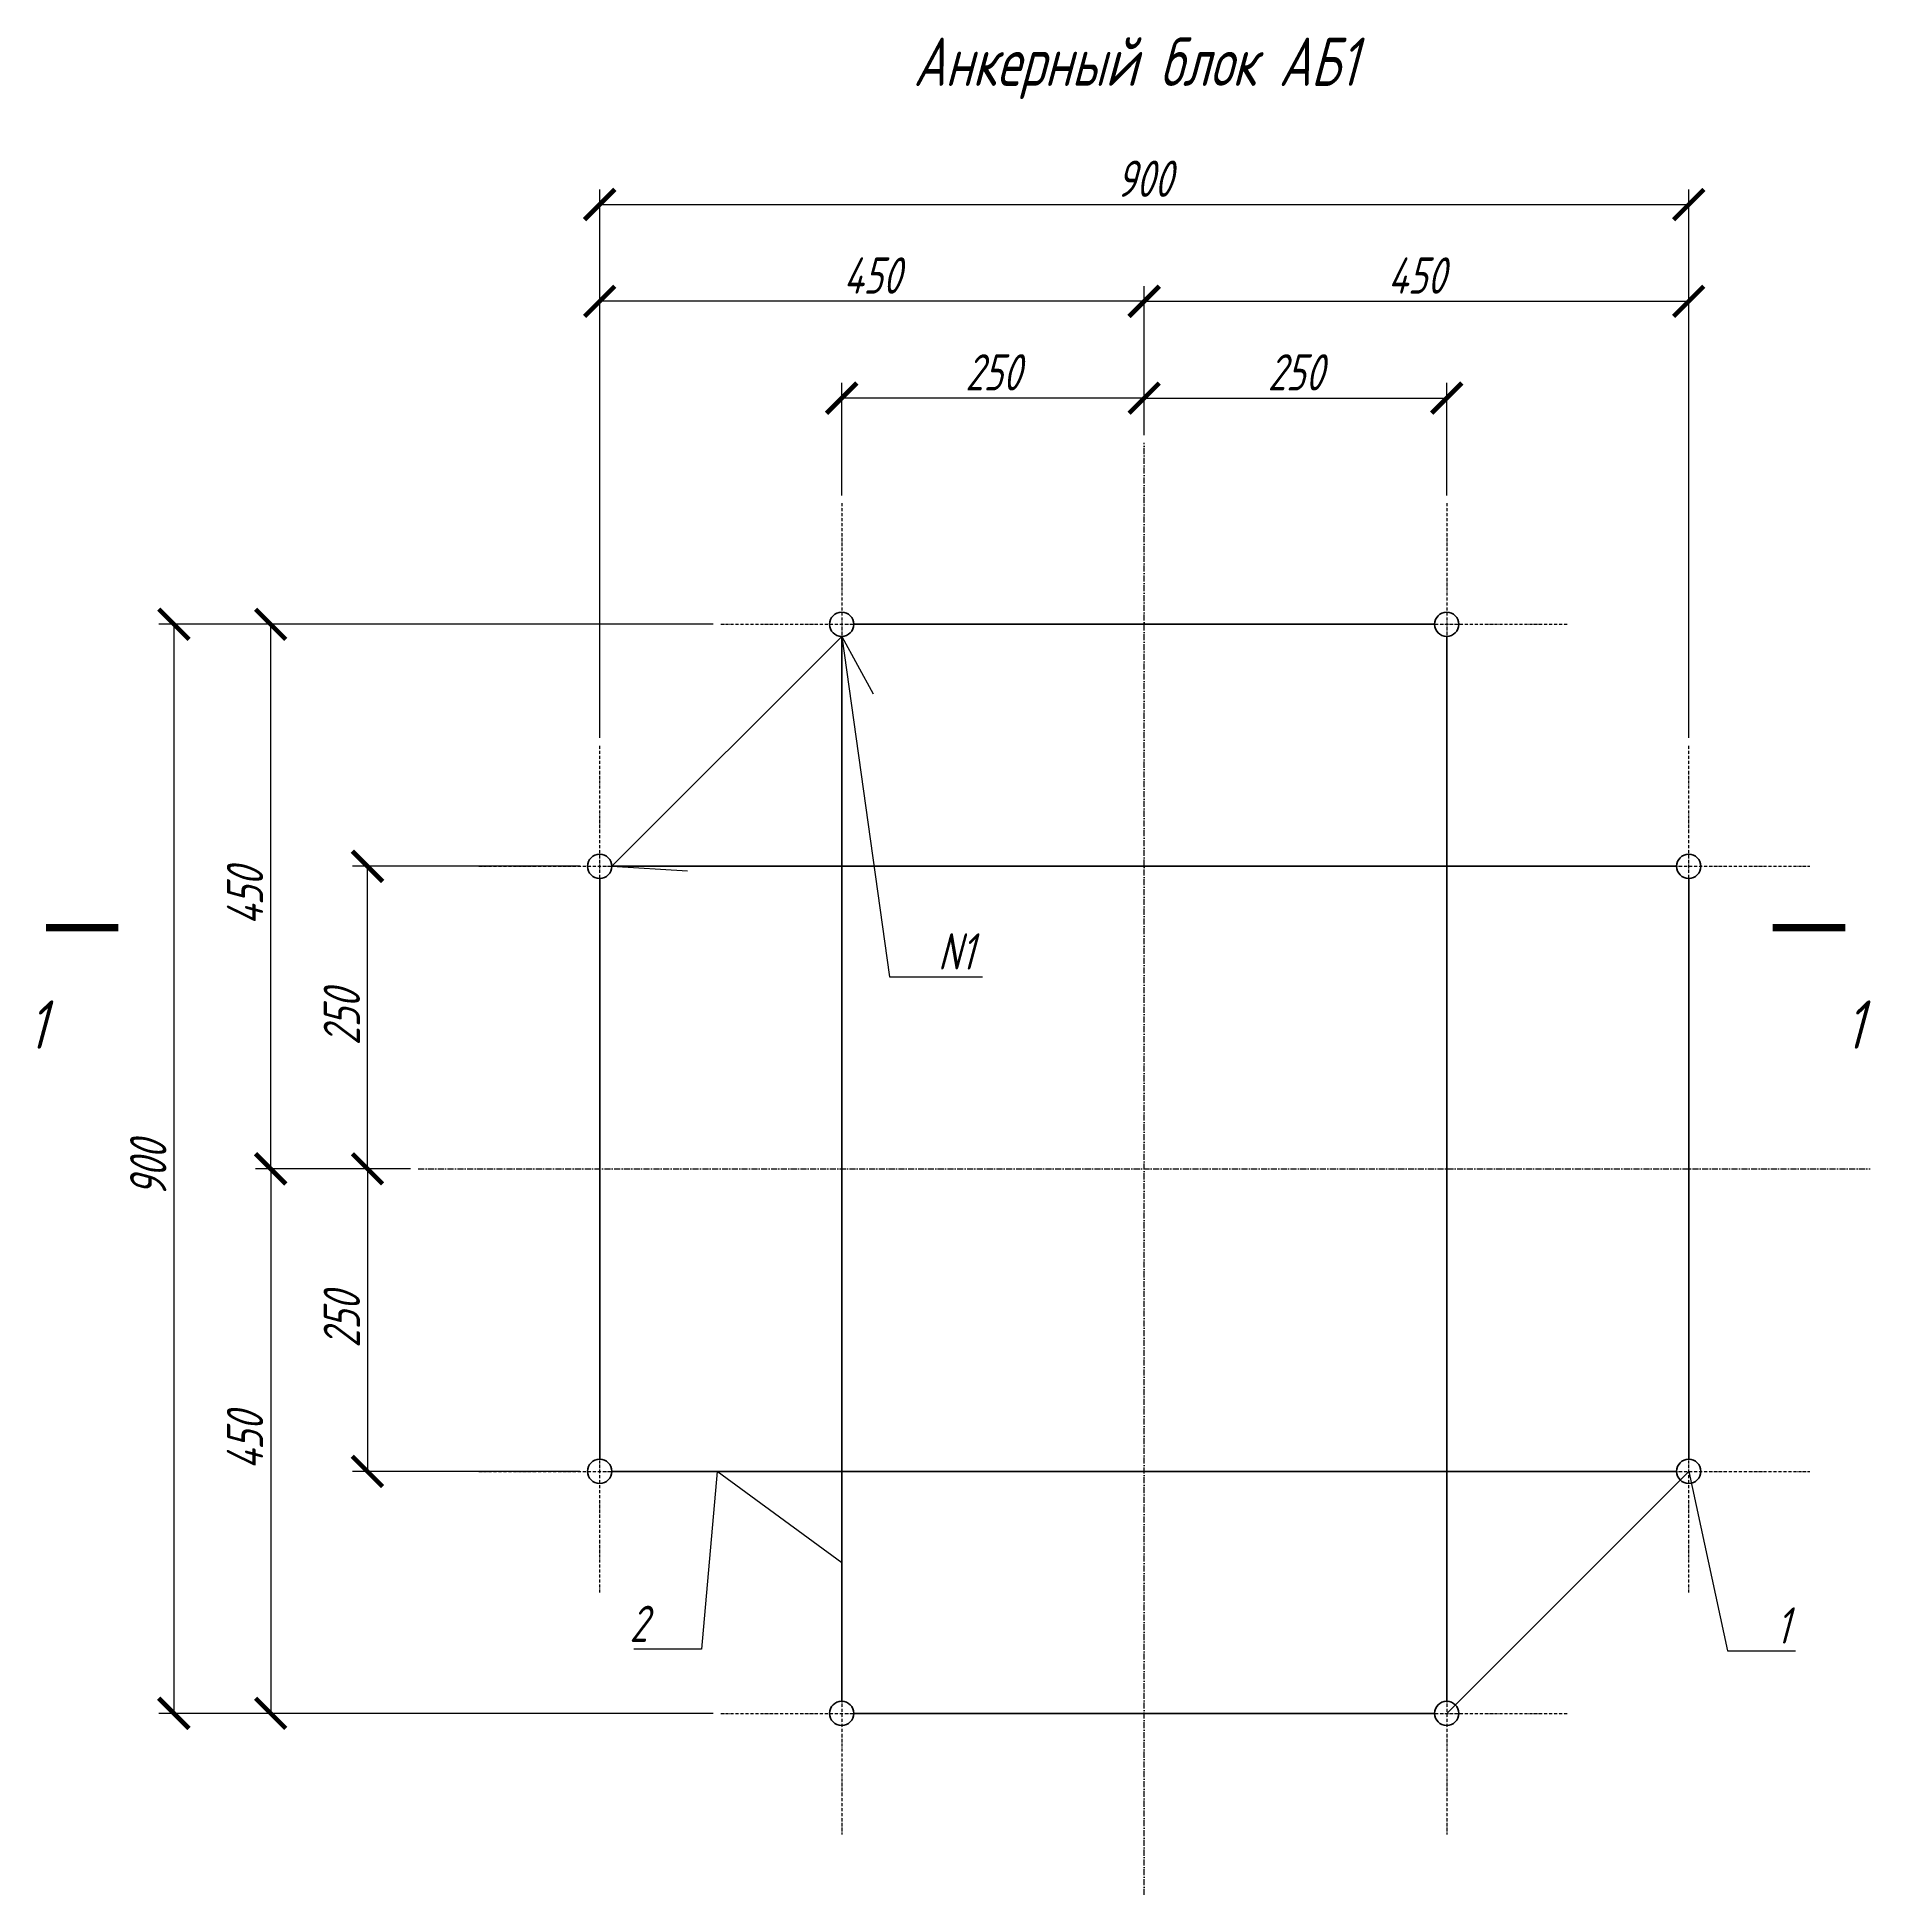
# Model space of a CAD drawing. Header units: millimetres. Extents: x 18535 to 117897, y 11356 to 27315.
# Drawn here: x 54168 to 55684, y 23218 to 24753 of the extents above; entities that cross this region are included whole.
import ezdxf
from ezdxf import colors
from ezdxf.entities.mleader import LeaderData, LeaderLine
from ezdxf.enums import TextEntityAlignment as Align
from ezdxf.math import Vec2, Vec3

# ---------------------------------------------------------------- set-up
doc = ezdxf.new("R2010")
doc.units = ezdxf.units.MM
doc.linetypes.add('ОСЕВАЯ_МЕЛКАЯ', pattern=[8, 5, -1.5, 0, -1.5])
for name, color, linetype, lineweight in [('Dimensions', 1, 'Continuous', 25), ('Обозначения', 102, 'Continuous', 25), ('Основная', 134, 'Continuous', 70)]:
    doc.layers.add(name, color=color, linetype=linetype, lineweight=lineweight)
doc.styles.add('!Жартун', font='simplex.shx', dxfattribs={"width": 0.7, "oblique": 15, "height": 3})
doc.dimstyles.new('!Жартун_размер', dxfattribs={"dimtxt": 3, "dimasz": 2.5, "dimexe": 1.25, "dimexo": 0.625, "dimtad": 1, "dimdec": 0, "dimtxsty": '!Жартун', "dimblk": 'ARCHTICK', "dimcen": 2.5, "dimaunit": 1, "dimadec": 0, "dimazin": 0, "dimtfac": 1, "dimtdec": 0, "dimtix": 1, "dimtmove": 1, "dimatfit": 2, "dimldrblk": 'NONE', "dimfxl": 1, "dimtfill": 1, "dimlwd": 25, "dimarcsym": 0})

# ---------------------------------------------------------------- blocks, each defined once
blk = doc.blocks.new('_ArchTick')
at = {"color": 0, "linetype": 'ByBlock', "const_width": 0.15}
blk.add_lwpolyline([(-0.5, -0.5), (0.5, 0.5)], dxfattribs=at)
blk = doc.blocks.new('*D41')
at = {"layer": 'Defpoints', "color": 0, "transparency": 16777216}
for p in [(54633.2, 24534.9), (55083.2, 24418), (54633.2, 24168)]:
    blk.add_point(p, dxfattribs=at)
at = {"layer": 'Обозначения', "color": 0, "lineweight": -2, "transparency": 16777216}
for p, q in [((54633.2, 24174.3), (54633.2, 24547.4)), ((55083.2, 24424.3), (55083.2, 24547.4))]:
    blk.add_line(p, q, dxfattribs=at)
at = {"layer": 'Обозначения', "color": 0, "linetype": 'Continuous', "lineweight": 25, "transparency": 16777216}
blk.add_line((55083.2, 24534.9), (54633.2, 24534.9), dxfattribs=at)
at = {"layer": 'Обозначения', "color": 0, "lineweight": 25, "transparency": 16777216, "xscale": 25, "yscale": 25, "zscale": 25, "rotation": 180}
blk.add_blockref('_ArchTick', (54633.2, 24534.9), dxfattribs=at)
at = {"layer": 'Обозначения', "color": 0, "lineweight": 25, "transparency": 16777216, "xscale": 25, "yscale": 25, "zscale": 25}
blk.add_blockref('_ArchTick', (55083.2, 24534.9), dxfattribs=at)
at = {"layer": 'Обозначения', "color": 0, "transparency": 16777216, "insert": (54858.2, 24556.2), "char_height": 30, "attachment_point": 5, "style": '!Жартун', "bg_fill": 3, "box_fill_scale": 1.1, "bg_fill_color": 256, "bg_fill_true_color": 13158600, "bg_fill_transparency": 0}
blk.add_mtext('450', dxfattribs=at)
blk = doc.blocks.new('_None')
blk = doc.blocks.new('*D40')
at = {"layer": 'Defpoints', "color": 0, "transparency": 16777216}
for p in [(55533.2, 24534.9), (55083.2, 24418), (55533.2, 24168)]:
    blk.add_point(p, dxfattribs=at)
at = {"layer": 'Обозначения', "color": 0, "lineweight": -2, "transparency": 16777216}
for p, q in [((55083.2, 24424.3), (55083.2, 24547.4)), ((55533.2, 24174.3), (55533.2, 24547.4))]:
    blk.add_line(p, q, dxfattribs=at)
at = {"layer": 'Обозначения', "color": 0, "linetype": 'Continuous', "lineweight": 25, "transparency": 16777216}
blk.add_line((55083.2, 24534.9), (55533.2, 24534.9), dxfattribs=at)
at = {"layer": 'Обозначения', "color": 0, "lineweight": 25, "transparency": 16777216, "xscale": 25, "yscale": 25, "zscale": 25, "rotation": 180}
blk.add_blockref('_ArchTick', (55083.2, 24534.9), dxfattribs=at)
at = {"layer": 'Обозначения', "color": 0, "lineweight": 25, "transparency": 16777216, "xscale": 25, "yscale": 25, "zscale": 25}
blk.add_blockref('_ArchTick', (55533.2, 24534.9), dxfattribs=at)
at = {"layer": 'Обозначения', "color": 0, "transparency": 16777216, "insert": (55308.2, 24556.2), "char_height": 30, "attachment_point": 5, "style": '!Жартун', "bg_fill": 3, "box_fill_scale": 1.1, "bg_fill_color": 256, "bg_fill_true_color": 13158600, "bg_fill_transparency": 0}
blk.add_mtext('450', dxfattribs=at)
blk = doc.blocks.new('*D39')
at = {"layer": 'Defpoints', "color": 0, "transparency": 16777216}
for p in [(54441.3, 24068), (54623.2, 24068), (54483.2, 23818)]:
    blk.add_point(p, dxfattribs=at)
at = {"layer": 'Обозначения', "color": 0, "lineweight": -2, "transparency": 16777216}
for p, q in [((54616.9, 24068), (54428.8, 24068)), ((54476.9, 23818), (54428.8, 23818))]:
    blk.add_line(p, q, dxfattribs=at)
at = {"layer": 'Обозначения', "color": 0, "linetype": 'Continuous', "lineweight": 25, "transparency": 16777216}
blk.add_line((54441.3, 23818), (54441.3, 24068), dxfattribs=at)
at = {"layer": 'Обозначения', "color": 0, "lineweight": 25, "transparency": 16777216, "xscale": 25, "yscale": 25, "zscale": 25}
for p, rotation in [((54441.3, 24068), 90), ((54441.3, 23818), 270)]:
    blk.add_blockref('_ArchTick', p, dxfattribs=dict(at, rotation=rotation))
at = {"layer": 'Обозначения', "color": 0, "transparency": 16777216, "insert": (54420.1, 23943), "char_height": 30, "attachment_point": 5, "rotation": 90, "style": '!Жартун', "bg_fill": 3, "box_fill_scale": 1.1, "bg_fill_color": 256, "bg_fill_true_color": 13158600, "bg_fill_transparency": 0}
blk.add_mtext('250', dxfattribs=at)
blk = doc.blocks.new('*D38')
at = {"layer": 'Defpoints', "color": 0, "transparency": 16777216}
for p in [(54483.2, 23818), (54441.3, 23568), (54623.2, 23568)]:
    blk.add_point(p, dxfattribs=at)
at = {"layer": 'Обозначения', "color": 0, "lineweight": -2, "transparency": 16777216}
for p, q in [((54476.9, 23818), (54428.8, 23818)), ((54616.9, 23568), (54428.8, 23568))]:
    blk.add_line(p, q, dxfattribs=at)
at = {"layer": 'Обозначения', "color": 0, "linetype": 'Continuous', "lineweight": 25, "transparency": 16777216}
blk.add_line((54441.3, 23818), (54441.3, 23568), dxfattribs=at)
at = {"layer": 'Обозначения', "color": 0, "lineweight": 25, "transparency": 16777216, "xscale": 25, "yscale": 25, "zscale": 25}
for p, rotation in [((54441.3, 23818), 90), ((54441.3, 23568), 270)]:
    blk.add_blockref('_ArchTick', p, dxfattribs=dict(at, rotation=rotation))
at = {"layer": 'Обозначения', "color": 0, "transparency": 16777216, "insert": (54420.1, 23693), "char_height": 30, "attachment_point": 5, "rotation": 90, "style": '!Жартун', "bg_fill": 3, "box_fill_scale": 1.1, "bg_fill_color": 256, "bg_fill_true_color": 13158600, "bg_fill_transparency": 0}
blk.add_mtext('250', dxfattribs=at)
blk = doc.blocks.new('*D37')
at = {"layer": 'Defpoints', "color": 0, "transparency": 16777216}
for p in [(54483.2, 23818), (54361.3, 23368), (54733.2, 23368)]:
    blk.add_point(p, dxfattribs=at)
at = {"layer": 'Обозначения', "color": 0, "lineweight": -2, "transparency": 16777216}
for p, q in [((54476.9, 23818), (54348.8, 23818)), ((54726.9, 23368), (54348.8, 23368))]:
    blk.add_line(p, q, dxfattribs=at)
at = {"layer": 'Обозначения', "color": 0, "linetype": 'Continuous', "lineweight": 25, "transparency": 16777216}
blk.add_line((54361.3, 23818), (54361.3, 23368), dxfattribs=at)
at = {"layer": 'Обозначения', "color": 0, "lineweight": 25, "transparency": 16777216, "xscale": 25, "yscale": 25, "zscale": 25}
for p, rotation in [((54361.3, 23818), 90), ((54361.3, 23368), 270)]:
    blk.add_blockref('_ArchTick', p, dxfattribs=dict(at, rotation=rotation))
at = {"layer": 'Обозначения', "color": 0, "transparency": 16777216, "insert": (54340.1, 23593), "char_height": 30, "attachment_point": 5, "rotation": 90, "style": '!Жартун', "bg_fill": 3, "box_fill_scale": 1.1, "bg_fill_color": 256, "bg_fill_true_color": 13158600, "bg_fill_transparency": 0}
blk.add_mtext('450', dxfattribs=at)
blk = doc.blocks.new('*D36')
at = {"layer": 'Defpoints', "color": 0, "transparency": 16777216}
for p in [(54361.3, 24268), (54733.2, 24268), (54483.2, 23818)]:
    blk.add_point(p, dxfattribs=at)
at = {"layer": 'Обозначения', "color": 0, "lineweight": -2, "transparency": 16777216}
for p, q in [((54726.9, 24268), (54348.8, 24268)), ((54476.9, 23818), (54348.8, 23818))]:
    blk.add_line(p, q, dxfattribs=at)
at = {"layer": 'Обозначения', "color": 0, "linetype": 'Continuous', "lineweight": 25, "transparency": 16777216}
blk.add_line((54361.3, 23818), (54361.3, 24268), dxfattribs=at)
at = {"layer": 'Обозначения', "color": 0, "lineweight": 25, "transparency": 16777216, "xscale": 25, "yscale": 25, "zscale": 25}
for p, rotation in [((54361.3, 24268), 90), ((54361.3, 23818), 270)]:
    blk.add_blockref('_ArchTick', p, dxfattribs=dict(at, rotation=rotation))
at = {"layer": 'Обозначения', "color": 0, "transparency": 16777216, "insert": (54340.1, 24043), "char_height": 30, "attachment_point": 5, "rotation": 90, "style": '!Жартун', "bg_fill": 3, "box_fill_scale": 1.1, "bg_fill_color": 256, "bg_fill_true_color": 13158600, "bg_fill_transparency": 0}
blk.add_mtext('450', dxfattribs=at)
blk = doc.blocks.new('*D35')
at = {"layer": 'Defpoints', "color": 0, "transparency": 16777216}
for p in [(54733.2, 24268), (54281.3, 23368), (54733.2, 23368)]:
    blk.add_point(p, dxfattribs=at)
at = {"layer": 'Обозначения', "color": 0, "lineweight": -2, "transparency": 16777216}
for p, q in [((54726.9, 24268), (54268.8, 24268)), ((54726.9, 23368), (54268.8, 23368))]:
    blk.add_line(p, q, dxfattribs=at)
at = {"layer": 'Обозначения', "color": 0, "linetype": 'Continuous', "lineweight": 25, "transparency": 16777216}
blk.add_line((54281.3, 24268), (54281.3, 23368), dxfattribs=at)
at = {"layer": 'Обозначения', "color": 0, "lineweight": 25, "transparency": 16777216, "xscale": 25, "yscale": 25, "zscale": 25}
for p, rotation in [((54281.3, 24268), 90), ((54281.3, 23368), 270)]:
    blk.add_blockref('_ArchTick', p, dxfattribs=dict(at, rotation=rotation))
at = {"layer": 'Обозначения', "color": 0, "transparency": 16777216, "insert": (54260.1, 23818), "char_height": 30, "attachment_point": 5, "rotation": 90, "style": '!Жартун', "bg_fill": 3, "box_fill_scale": 1.1, "bg_fill_color": 256, "bg_fill_true_color": 13158600, "bg_fill_transparency": 0}
blk.add_mtext('900', dxfattribs=at)
blk = doc.blocks.new('*D34')
at = {"layer": 'Defpoints', "color": 0, "transparency": 16777216}
for p in [(55533.2, 24614.9), (54633.2, 24168), (55533.2, 24168)]:
    blk.add_point(p, dxfattribs=at)
at = {"layer": 'Обозначения', "color": 0, "lineweight": -2, "transparency": 16777216}
for p, q in [((54633.2, 24174.3), (54633.2, 24627.4)), ((55533.2, 24174.3), (55533.2, 24627.4))]:
    blk.add_line(p, q, dxfattribs=at)
at = {"layer": 'Обозначения', "color": 0, "linetype": 'Continuous', "lineweight": 25, "transparency": 16777216}
blk.add_line((54633.2, 24614.9), (55533.2, 24614.9), dxfattribs=at)
at = {"layer": 'Обозначения', "color": 0, "lineweight": 25, "transparency": 16777216, "xscale": 25, "yscale": 25, "zscale": 25, "rotation": 180}
blk.add_blockref('_ArchTick', (54633.2, 24614.9), dxfattribs=at)
at = {"layer": 'Обозначения', "color": 0, "lineweight": 25, "transparency": 16777216, "xscale": 25, "yscale": 25, "zscale": 25}
blk.add_blockref('_ArchTick', (55533.2, 24614.9), dxfattribs=at)
at = {"layer": 'Обозначения', "color": 0, "transparency": 16777216, "insert": (55083.2, 24636.2), "char_height": 30, "attachment_point": 5, "style": '!Жартун', "bg_fill": 3, "box_fill_scale": 1.1, "bg_fill_color": 256, "bg_fill_true_color": 13158600, "bg_fill_transparency": 0}
blk.add_mtext('900', dxfattribs=at)
blk = doc.blocks.new('*D33')
at = {"layer": 'Defpoints', "color": 0, "transparency": 16777216}
for p in [(54833.2, 24454.9), (55083.2, 24418), (54833.2, 24368)]:
    blk.add_point(p, dxfattribs=at)
at = {"layer": 'Обозначения', "color": 0, "lineweight": -2, "transparency": 16777216}
for p, q in [((54833.2, 24374.3), (54833.2, 24467.4)), ((55083.2, 24424.3), (55083.2, 24467.4))]:
    blk.add_line(p, q, dxfattribs=at)
at = {"layer": 'Обозначения', "color": 0, "linetype": 'Continuous', "lineweight": 25, "transparency": 16777216}
blk.add_line((55083.2, 24454.9), (54833.2, 24454.9), dxfattribs=at)
at = {"layer": 'Обозначения', "color": 0, "lineweight": 25, "transparency": 16777216, "xscale": 25, "yscale": 25, "zscale": 25, "rotation": 180}
blk.add_blockref('_ArchTick', (54833.2, 24454.9), dxfattribs=at)
at = {"layer": 'Обозначения', "color": 0, "lineweight": 25, "transparency": 16777216, "xscale": 25, "yscale": 25, "zscale": 25}
blk.add_blockref('_ArchTick', (55083.2, 24454.9), dxfattribs=at)
at = {"layer": 'Обозначения', "color": 0, "transparency": 16777216, "insert": (54958.2, 24476.2), "char_height": 30, "attachment_point": 5, "style": '!Жартун', "bg_fill": 3, "box_fill_scale": 1.1, "bg_fill_color": 256, "bg_fill_true_color": 13158600, "bg_fill_transparency": 0}
blk.add_mtext('250', dxfattribs=at)
blk = doc.blocks.new('*D32')
at = {"layer": 'Defpoints', "color": 0, "transparency": 16777216}
for p in [(55333.2, 24454.9), (55083.2, 24418), (55333.2, 24368)]:
    blk.add_point(p, dxfattribs=at)
at = {"layer": 'Обозначения', "color": 0, "lineweight": -2, "transparency": 16777216}
for p, q in [((55083.2, 24424.3), (55083.2, 24467.4)), ((55333.2, 24374.3), (55333.2, 24467.4))]:
    blk.add_line(p, q, dxfattribs=at)
at = {"layer": 'Обозначения', "color": 0, "linetype": 'Continuous', "lineweight": 25, "transparency": 16777216}
blk.add_line((55083.2, 24454.9), (55333.2, 24454.9), dxfattribs=at)
at = {"layer": 'Обозначения', "color": 0, "lineweight": 25, "transparency": 16777216, "xscale": 25, "yscale": 25, "zscale": 25, "rotation": 180}
blk.add_blockref('_ArchTick', (55083.2, 24454.9), dxfattribs=at)
at = {"layer": 'Обозначения', "color": 0, "lineweight": 25, "transparency": 16777216, "xscale": 25, "yscale": 25, "zscale": 25}
blk.add_blockref('_ArchTick', (55333.2, 24454.9), dxfattribs=at)
at = {"layer": 'Обозначения', "color": 0, "transparency": 16777216, "insert": (55208.2, 24476.2), "char_height": 30, "attachment_point": 5, "style": '!Жартун', "bg_fill": 3, "box_fill_scale": 1.1, "bg_fill_color": 256, "bg_fill_true_color": 13158600, "bg_fill_transparency": 0}
blk.add_mtext('250', dxfattribs=at)

msp = doc.modelspace()

# ---------------------------------------------------------------- linework, layer by layer
at = {"layer": 'Dimensions', "linetype": 'ОСЕВАЯ_МЕЛКАЯ'}
for points in [[(55083.2, 23218), (55083.2, 24418)], [(54483.2, 23818), (55683.2, 23818)]]:
    msp.add_lwpolyline(points, dxfattribs=at)
at = {"layer": 'Dimensions', "linetype": 'ОСЕВАЯ_МЕЛКАЯ', "ltscale": 0.5}
for points in [[(54833.2, 24368), (54833.2, 23268)], [(55333.2, 24368), (55333.2, 23268)], [(54733.2, 24268), (55433.2, 24268)], [(54633.2, 23468), (54633.2, 24168)], [(55533.2, 23468), (55533.2, 24168)], [(54533.2, 24068), (55633.2, 24068)], [(54533.2, 23568), (55633.2, 23568)], [(54733.2, 23368), (55433.2, 23368)]]:
    msp.add_lwpolyline(points, dxfattribs=at)
at = {"layer": 'Обозначения'}
msp.add_lwpolyline([(55602.6, 24017.2, 6, 6, 0), (55662.6, 24017.2, 6, 6, 0), (55642.6, 24017.2, 0, 8, 0), (55642.6, 23977.2, 0, 0, 0), (55642.6, 23917.2, 0, 0, 0)], format="xyseb", dxfattribs=at)
at = {"layer": 'Основная'}
for points in [[(54833.3, 23378), (54833.2, 24258)], [(54843.2, 24268), (55323.2, 24268)], [(55333.2, 24258), (55333.2, 23378)], [(54633.2, 24058), (54633.2, 23578)], [(54643.2, 24068), (55523.2, 24068)], [(55533.2, 23578), (55533.2, 24058)], [(54643.2, 23568), (55523.2, 23568)], [(54843.2, 23368), (55323.2, 23368)]]:
    msp.add_lwpolyline(points, dxfattribs=at)
for centre in [(54833.2, 24268), (55333.2, 24268), (54633.2, 24068), (55533.2, 24068), (54633.2, 23568), (55533.2, 23568), (54833.2, 23368), (55333.2, 23368)]:
    msp.add_circle(centre, 10, dxfattribs=at)

# ---------------------------------------------------------------- texts
at = {"layer": 'Обозначения', "style": '!Жартун', "oblique": 15, "width": 0.7}
msp.add_text('1', height=40, dxfattribs=at).set_placement((54175.5, 23957.2), align=Align.TOP_RIGHT)
msp.add_text('1', height=40, dxfattribs=at).set_placement((55662.6, 23957.2), align=Align.TOP_LEFT)
at = {"layer": 'Обозначения', "insert": (54844.1, 24752.9), "char_height": 40, "attachment_point": 1, "style": '!Жартун'}
msp.add_mtext_dynamic_manual_height_columns('\\pi48.40563;Анкерный блок АБ1', width=510.196, gutter_width=150, heights=[0], dxfattribs=at)

# ---------------------------------------------------------------- leaders
at = {"layer": 'Обозначения'}
ml = msp.add_multileader_mtext('Standard', dxfattribs=at)
ml.set_content('1', color=256, style='!Жартун')
ml.set_leader_properties()
ml.set_arrow_properties(name='NONE')
ml.build(insert=Vec2(0, 0))
ml.multileader.update_dxf_attribs({"text_left_attachment_type": 6, "text_right_attachment_type": 6, "dogleg_length": 2, "arrow_head_size": 25, "scale": 10})
ctx = ml.context
ctx.base_point, ctx.scale, ctx.char_height, ctx.arrow_head_size, ctx.landing_gap_size, ctx.plane_origin = Vec3(55585.3, 23419.6), 10, 30, 25, 20, Vec3(55333.2, 23368)
ctx.left_attachment, ctx.right_attachment = 6, 6
notes = []
notes.append((ctx, [(0, (1, 1, 0), (55565.3, 23419.6), (1, 0), 20, [(1, [(55333.2, 23368), (55533.2, 23568)], 0, [])])]))
ctx.mtext.insert, ctx.mtext.flow_direction = Vec3(55605.3, 23455.6), 5
for ctx, leaders in notes:
    for number, flags, end, landing, length, lines in leaders:
        leader = LeaderData()
        leader.index, (leader.has_last_leader_line, leader.has_dogleg_vector, leader.attachment_direction) = number, flags
        leader.last_leader_point, leader.dogleg_vector, leader.dogleg_length = Vec3(end), Vec3(landing), length
        for number, points, colour, breaks in lines:
            line = LeaderLine()
            line.index, line.vertices, line.color, line.breaks = number, Vec3.list(points), colors.encode_raw_color(colour), breaks
            leader.lines.append(line)
        ctx.leaders.append(leader)

# ---------------------------------------------------------------- next in the draw order: dimensions: what is measured, and where the dimension line sits
dim = msp.add_linear_dim(base=(54633.2, 24534.9), p1=(55083.2, 24418), p2=(54633.2, 24168), dimstyle='!Жартун_размер', dxfattribs=at)
dim.commit()
dim.dimension.update_dxf_attribs({"geometry": '*D41', "text_midpoint": (54858.2, 24534.9), "dimtype": 160})
dim = msp.add_linear_dim(base=(54441.3, 24068), p1=(54483.2, 23818), p2=(54623.2, 24068), angle=90, dimstyle='!Жартун_размер', dxfattribs=at)
dim.commit()
dim.dimension.update_dxf_attribs({"geometry": '*D39', "text_midpoint": (54420.1, 23943)})

# ---------------------------------------------------------------- next in the draw order: dimensions: what is measured, and where the dimension line sits
dim = msp.add_linear_dim(base=(55533.2, 24534.9), p1=(55083.2, 24418), p2=(55533.2, 24168), dimstyle='!Жартун_размер', dxfattribs=at)
dim.commit()
dim.dimension.update_dxf_attribs({"geometry": '*D40', "text_midpoint": (55308.2, 24534.9), "dimtype": 160})
dim = msp.add_linear_dim(base=(54441.3, 23568), p1=(54483.2, 23818), p2=(54623.2, 23568), angle=90, dimstyle='!Жартун_размер', dxfattribs=at)
dim.commit()
dim.dimension.update_dxf_attribs({"geometry": '*D38', "text_midpoint": (54420.1, 23693)})

# ---------------------------------------------------------------- next in the draw order: dimensions: what is measured, and where the dimension line sits
dim = msp.add_linear_dim(base=(54361.3, 23368), p1=(54483.2, 23818), p2=(54733.2, 23368), angle=90, dimstyle='!Жартун_размер', dxfattribs=at)
dim.commit()
dim.dimension.update_dxf_attribs({"geometry": '*D37', "text_midpoint": (54361.3, 23593), "dimtype": 160})

# ---------------------------------------------------------------- next in the draw order: dimensions: what is measured, and where the dimension line sits
dim = msp.add_linear_dim(base=(54361.3, 24268), p1=(54483.2, 23818), p2=(54733.2, 24268), angle=90, dimstyle='!Жартун_размер', dxfattribs=at)
dim.commit()
dim.dimension.update_dxf_attribs({"geometry": '*D36', "text_midpoint": (54361.3, 24043), "dimtype": 160})

# ---------------------------------------------------------------- next in the draw order: dimensions: what is measured, and where the dimension line sits
dim = msp.add_linear_dim(base=(54281.3, 23368), p1=(54733.2, 24268), p2=(54733.2, 23368), angle=90, dimstyle='!Жартун_размер', dxfattribs=at)
dim.commit()
dim.dimension.update_dxf_attribs({"geometry": '*D35', "text_midpoint": (54281.3, 23818), "dimtype": 160})

# ---------------------------------------------------------------- next in the draw order: linework, layer by layer
msp.add_lwpolyline([(54643.2, 24068), (54705.8, 24064.2)], dxfattribs=at)
msp.add_lwpolyline([(54235.5, 24017.2, 6, 6, 0), (54175.5, 24017.2, 6, 6, 0), (54195.5, 24017.2, 0, 8, 0), (54195.5, 23977.2, 0, 0, 0), (54195.5, 23917.2, 0, 0, 0)], format="xyseb", dxfattribs=at)

# ---------------------------------------------------------------- next in the draw order: dimensions: what is measured, and where the dimension line sits
dim = msp.add_linear_dim(base=(55533.2, 24614.9), p1=(54633.2, 24168), p2=(55533.2, 24168), dimstyle='!Жартун_размер', dxfattribs=at)
dim.commit()
dim.dimension.update_dxf_attribs({"geometry": '*D34', "text_midpoint": (55083.2, 24614.9), "dimtype": 160})

# ---------------------------------------------------------------- next in the draw order: leaders
ml = msp.add_multileader_mtext('Standard', dxfattribs=at)
ml.set_content('2', color=256, style='!Жартун')
ml.set_leader_properties()
ml.set_arrow_properties(name='NONE')
ml.build(insert=Vec2(0, 0))
ml.multileader.update_dxf_attribs({"text_left_attachment_type": 6, "text_right_attachment_type": 6, "dogleg_length": 2, "arrow_head_size": 25, "scale": 10})
ctx = ml.context
ctx.base_point, ctx.scale, ctx.char_height, ctx.arrow_head_size, ctx.landing_gap_size, ctx.plane_origin = Vec3(54637.8, 23421), 10, 30, 25, 20, Vec3(54833.3, 23492.5)
ctx.left_attachment, ctx.right_attachment = 6, 6
notes = []
notes.append((ctx, [(0, (1, 1, 0), (54717.4, 23421), (-1, 0), 20, [(1, [(54833.3, 23492.5), (54730.2, 23568)], 0, [])])]))
ctx.mtext.insert, ctx.mtext.flow_direction = Vec3(54657.8, 23457), 5
ml = msp.add_multileader_mtext('Standard', dxfattribs=at)
ml.set_content('Блок анкерный БА1,\\P1шт', color=256, style='!Жартун')
ml.set_leader_properties()
ml.set_arrow_properties(name='NONE')
ml.build(insert=Vec2(0, 0))
ml.multileader.update_dxf_attribs({"text_left_attachment_type": 6, "text_right_attachment_type": 6, "dogleg_length": 2, "arrow_head_size": 125, "scale": 50})
ctx = ml.context
ctx.base_point, ctx.scale, ctx.char_height, ctx.arrow_head_size, ctx.landing_gap_size, ctx.plane_origin = Vec3(28635.1, 23046.1), 50, 150, 125, 100, Vec3(27324.5, 24027.7)
ctx.left_attachment, ctx.right_attachment = 6, 6
notes.append((ctx, [(0, (1, 1, 0), (28535.1, 23046.1), (1, 0), 100, [(0, [(27333.7, 23536.4)], 0, [])])]))
ctx.mtext.insert, ctx.mtext.width, ctx.mtext.flow_direction = Vec3(28735.1, 23226.1), 1708.369, 5
for ctx, leaders in notes:
    for number, flags, end, landing, length, lines in leaders:
        leader = LeaderData()
        leader.index, (leader.has_last_leader_line, leader.has_dogleg_vector, leader.attachment_direction) = number, flags
        leader.last_leader_point, leader.dogleg_vector, leader.dogleg_length = Vec3(end), Vec3(landing), length
        for number, points, colour, breaks in lines:
            line = LeaderLine()
            line.index, line.vertices, line.color, line.breaks = number, Vec3.list(points), colors.encode_raw_color(colour), breaks
            leader.lines.append(line)
        ctx.leaders.append(leader)

# ---------------------------------------------------------------- next in the draw order: linework, layer by layer
msp.add_lwpolyline([(54833.2, 24258), (54859.2, 24210.4)], dxfattribs=at)

# ---------------------------------------------------------------- next in the draw order: dimensions: what is measured, and where the dimension line sits
dim = msp.add_linear_dim(base=(54833.2, 24454.9), p1=(55083.2, 24418), p2=(54833.2, 24368), dimstyle='!Жартун_размер', dxfattribs=at)
dim.commit()
dim.dimension.update_dxf_attribs({"geometry": '*D33', "text_midpoint": (54958.2, 24476.2)})

# ---------------------------------------------------------------- next in the draw order: leaders
ml = msp.add_multileader_mtext('Standard', dxfattribs=at)
ml.set_content('N1', color=256, style='!Жартун')
ml.set_leader_properties()
ml.set_arrow_properties(name='NONE')
ml.build(insert=Vec2(0, 0))
ml.multileader.update_dxf_attribs({"text_left_attachment_type": 6, "text_right_attachment_type": 6, "dogleg_length": 2, "arrow_head_size": 25, "scale": 10})
ctx = ml.context
ctx.base_point, ctx.scale, ctx.char_height, ctx.arrow_head_size, ctx.landing_gap_size, ctx.plane_origin = Vec3(54892.7, 23976.6), 10, 30, 25, 20, Vec3(54643.2, 24068)
ctx.left_attachment, ctx.right_attachment = 6, 6
notes = []
notes.append((ctx, [(0, (1, 1, 0), (54872.7, 23976.6), (1, 0), 20, [(1, [(54643.2, 24068), (54833.2, 24258)], 0, [])])]))
ctx.mtext.insert, ctx.mtext.flow_direction = Vec3(54912.7, 24012.6), 5
for ctx, leaders in notes:
    for number, flags, end, landing, length, lines in leaders:
        leader = LeaderData()
        leader.index, (leader.has_last_leader_line, leader.has_dogleg_vector, leader.attachment_direction) = number, flags
        leader.last_leader_point, leader.dogleg_vector, leader.dogleg_length = Vec3(end), Vec3(landing), length
        for number, points, colour, breaks in lines:
            line = LeaderLine()
            line.index, line.vertices, line.color, line.breaks = number, Vec3.list(points), colors.encode_raw_color(colour), breaks
            leader.lines.append(line)
        ctx.leaders.append(leader)

# ---------------------------------------------------------------- next in the draw order: dimensions: what is measured, and where the dimension line sits
dim = msp.add_linear_dim(base=(55333.2, 24454.9), p1=(55083.2, 24418), p2=(55333.2, 24368), dimstyle='!Жартун_размер', dxfattribs=at)
dim.commit()
dim.dimension.update_dxf_attribs({"geometry": '*D32', "text_midpoint": (55208.2, 24476.2)})

doc.saveas('drawing.dxf')
